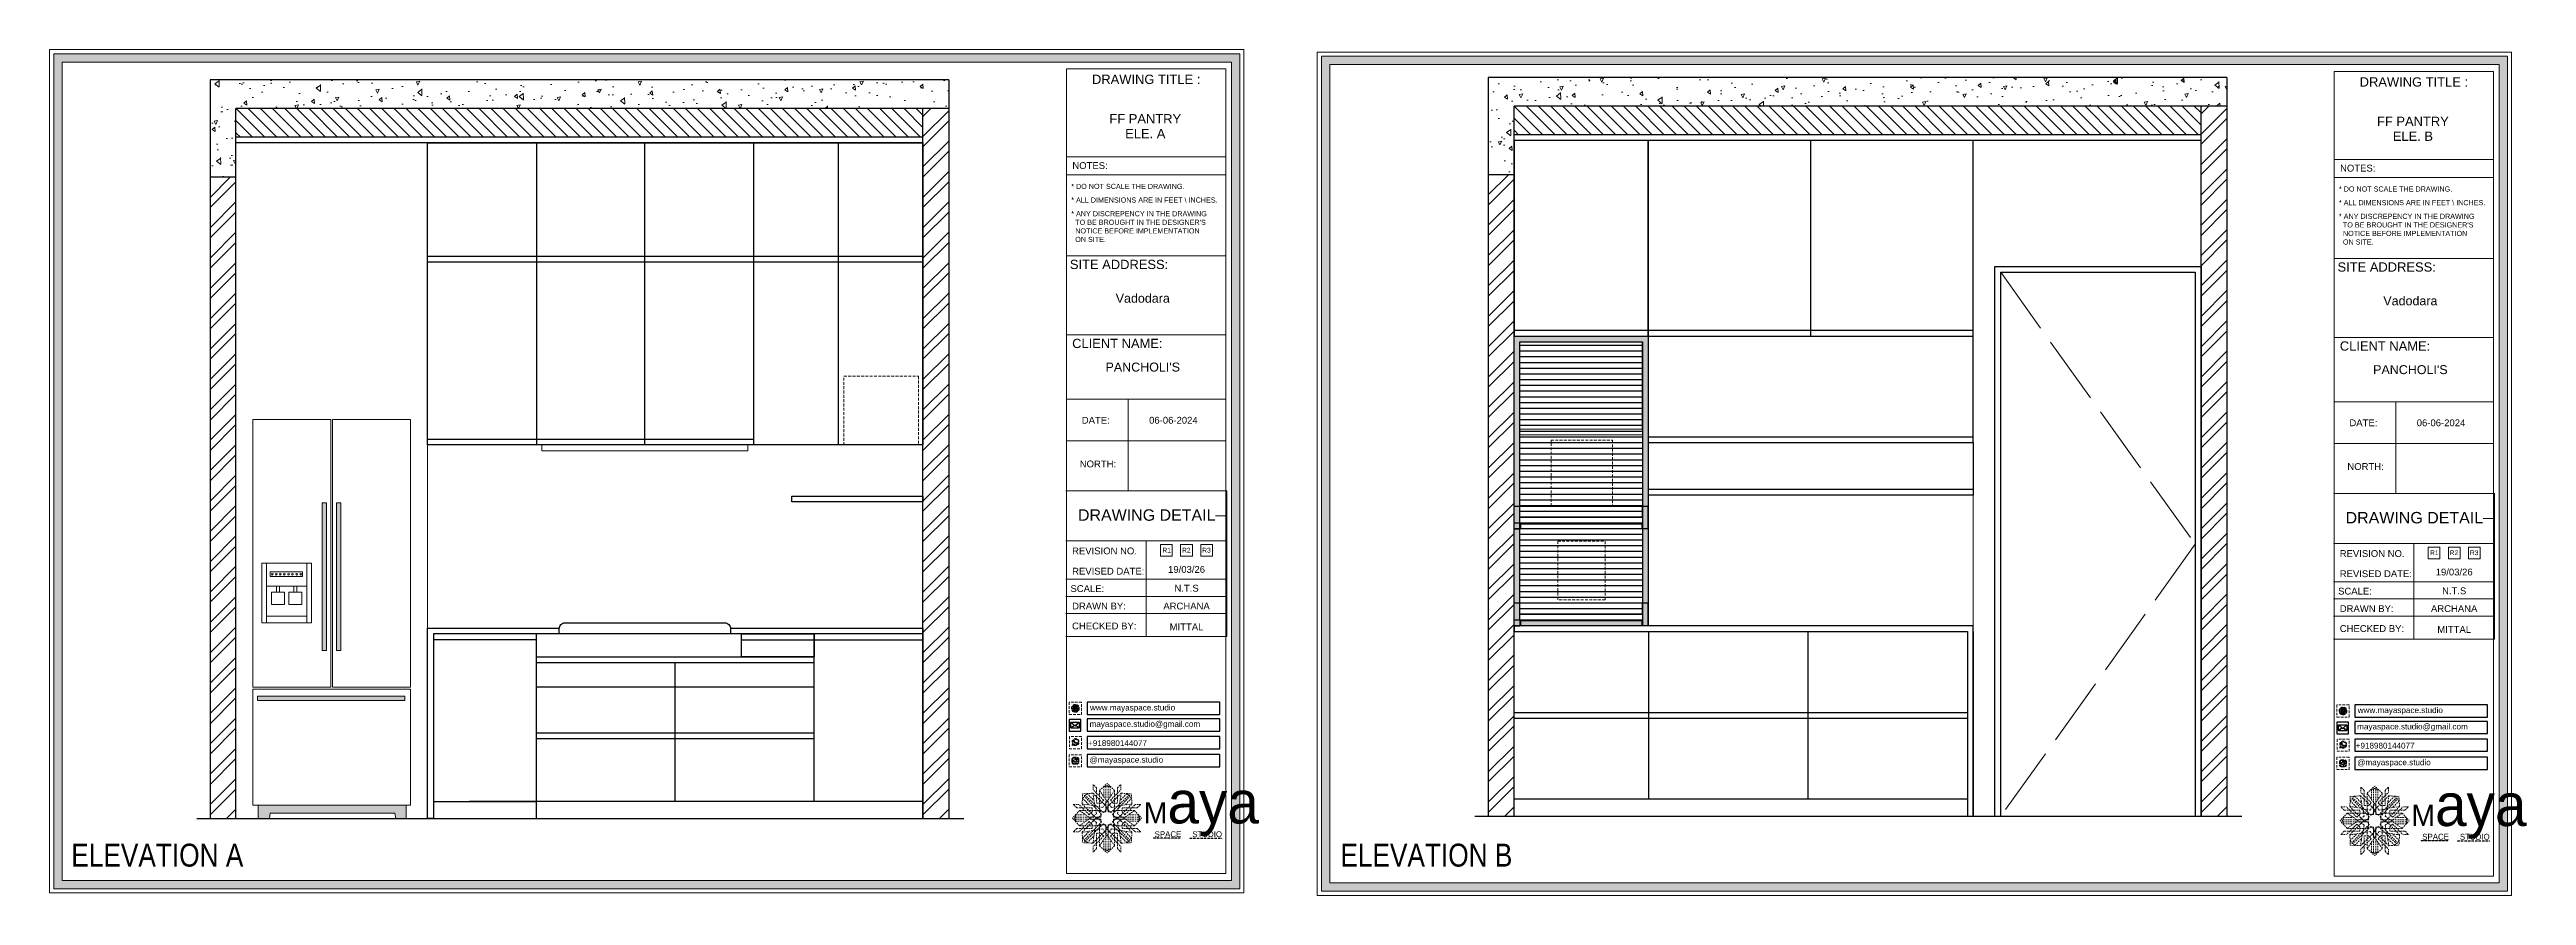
# Model space of a CAD drawing. Header units: millimetres. Extents: x 56222 to 3066687, y -650199 to -121287.
# Drawn here: x 133157.6 to 133590.3, y -184898.2 to -184750.5 of the extents above; entities outside this region: 7.
import ezdxf
from ezdxf.enums import TextEntityAlignment as Align

# ---------------------------------------------------------------- set-up
doc = ezdxf.new("R2010")
doc.units = ezdxf.units.MM
doc.header["$MEASUREMENT"] = 0
for name, pattern in [('ACAD_ISO02W100', [15, 12, -3]), ('CENTER', [2, 1.25, -0.25, 0.25, -0.25]), ('DASHED', [0.75, 0.5, -0.25]), ('DASHEDX2', [1.5, 1, -0.5])]:
    doc.linetypes.add(name, pattern=pattern)
for name, color, linetype, lineweight in [('03FUN', 37, 'Continuous', 9), ('COLUMN', 1, 'Continuous', 30), ('Dimension', 10, 'DASHEDX2', 20), ('el', 7, 'Continuous', 20), ('Electrical', 84, 'Continuous', 30), ('ELEVATION', 250, 'Continuous', 9), ('ELEVATION ( WALL COLOUR ) X_', 7, 'Continuous', 9), ('FIRST FLOOR ( TEXT )', 7, 'Continuous', 9), ('FURNITURE', 32, 'Continuous', 9), ('FURNITURE-1', 252, 'Continuous', 13), ('GROUND FLOOR  ( HATCH )', 251, 'Continuous', 9), ('NAME PLATE', 7, 'Continuous', 25), ('SECTION ( SLAB PLine )', 104, 'Continuous', 30), ('UTILITY', 48, 'Continuous', 9), ('XX~SLAB ( BEAM )~ ( DIM )', 7, 'Continuous', 9)]:
    doc.layers.add(name, color=color, linetype=linetype, lineweight=lineweight)
doc.layers.add('AR HATCH-7', color=7, linetype='Continuous')
doc.styles.add('Arial', font='arial.ttf')
doc.styles.add('KATHA', font='swissc.ttf')
doc.styles.get("Standard").update_dxf_attribs({"font": 'arial.ttf', "height": 6})

msp = doc.modelspace()

# ---------------------------------------------------------------- texts
at = {"color": 18, "true_color": 0x000000, "char_height": 1.0141, "attachment_point": 1}
for s, width, gutter_width, insert in [('www.mayaspace.studio', 6.8104, 5.7, (133339.36, -184864.92)), ('www.mayaspace.studio', 6.8104, 5.7, (133560.8, -184865.37)), ('+918980144077', 16.5684, 3.55, (133339.02, -184871.12)), ('mayaspace.studio@gmail.com', 4.2488, 3.55, (133339.28, -184867.78)), ('mayaspace.studio@gmail.com', 4.2488, 3.55, (133560.71, -184868.23)), ('@mayaspace.studio', 4.2488, 3.55, (133339.28, -184874.03)), ('+918980144077', 16.5684, 3.55, (133560.45, -184871.57)), ('@mayaspace.studio', 4.2488, 3.55, (133560.71, -184874.49))]:
    msp.add_mtext_dynamic_manual_height_columns(s, width=width, gutter_width=gutter_width, heights=[0], dxfattribs=dict(at, insert=insert))
at = {"layer": 'FIRST FLOOR ( TEXT )', "transparency": 33554687, "char_height": 4, "attachment_point": 5, "style": 'KATHA'}
for s, insert in [('ELEVATION A', (133176.43, -184891.23)), ('ELEVATION B', (133398.11, -184891.23))]:
    msp.add_mtext(s, dxfattribs=dict(at, insert=insert))
at = {"layer": 'NAME PLATE', "style": 'Arial'}
for s, height, p in [('DRAWING TITLE : ', 1.615, (133349.48, -184756.51)), ('DRAWING TITLE : ', 1.615, (133570.92, -184756.97)), ('FF PANTRY', 1.615, (133349.01, -184763.4)), ('FF PANTRY', 1.615, (133570.44, -184763.85)), ('ELE. A', 1.615, (133349.01, -184765.99)), ('ELE. B', 1.615, (133570.44, -184766.45)), ('NOTES:', 1.187, (133339.36, -184771.36)), ('NOTES:', 1.187, (133560.8, -184771.81)), ('SITE ADDRESS:', 1.615, (133344.43, -184788.84)), ('SITE ADDRESS:', 1.615, (133565.86, -184789.29)), ('Vadodara', 1.561, (133348.57, -184794.72)), ('Vadodara', 1.561, (133570, -184795.17)), ('CLIENT NAME:', 1.615, (133344.13, -184802.64)), ('CLIENT NAME:', 1.615, (133565.57, -184803.09)), ("PANCHOLI'S", 1.561, (133348.57, -184806.74)), ("PANCHOLI'S", 1.561, (133570, -184807.19)), ('DATE:', 1.187, (133340.36, -184815.84)), ('06-06-2024', 1.187, (133353.92, -184815.84)), ('DATE:', 1.187, (133561.79, -184816.29)), ('06-06-2024', 1.187, (133575.35, -184816.29)), ('NORTH:', 1.187, (133340.74, -184823.47)), ('NORTH:', 1.187, (133562.17, -184823.92)), ('DRAWING DETAIL', 1.9967, (133349.26, -184832.8)), ('DRAWING DETAIL', 1.9967, (133570.69, -184833.26)), ('REVISION NO.', 1.1867, (133341.89, -184838.66)), ('REVISED DATE: ', 1.1867, (133342.77, -184842.2)), ('REVISION NO.', 1.1867, (133563.32, -184839.12)), ('SCALE:', 1.187, (133338.89, -184845.24)), ('SCALE:', 1.187, (133560.32, -184845.69)), ('REVISED DATE: ', 1.1867, (133564.2, -184842.65)), ('DRAWN BY:', 1.187, (133340.92, -184848.29)), ('ARCHANA', 1.187, (133356.22, -184848.29)), ('DRAWN BY:', 1.187, (133562.36, -184848.74)), ('ARCHANA', 1.187, (133577.65, -184848.74)), ('CHECKED BY:', 1.1867, (133341.84, -184851.77)), ('MITTAL', 1.187, (133356.22, -184851.93)), ('CHECKED BY:', 1.1867, (133563.28, -184852.22)), ('MITTAL', 1.187, (133577.65, -184852.38))]:
    msp.add_text(s, height=height, dxfattribs=at).set_placement(p, align=Align.CENTER)
for s, p in [('R1', (133351.99, -184838.36)), ('R2', (133355.43, -184838.36)), ('R1', (133573.43, -184838.81)), ('R2', (133576.86, -184838.81))]:
    msp.add_text(s, height=0.837, dxfattribs=at).set_placement(p)
at = {"layer": 'NAME PLATE', "char_height": 0.8975, "width": 34.6753, "attachment_point": 1, "style": 'Arial'}
for s, insert in [('* DO NOT SCALE THE DRAWING.', (133336.08, -184773.96)), ('* DO NOT SCALE THE DRAWING.', (133557.52, -184774.41)), ('* ALL DIMENSIONS ARE IN FEET \\\\ INCHES.', (133336.08, -184776.34)), ("* ANY DISCREPENCY IN THE DRAWING \\P  TO BE BROUGHT IN THE DESIGNER'S\\P  NOTICE BEFORE IMPLEMENTATION \\P  ON SITE.", (133336.08, -184778.73)), ('* ALL DIMENSIONS ARE IN FEET \\\\ INCHES.', (133557.52, -184776.79)), ("* ANY DISCREPENCY IN THE DRAWING \\P  TO BE BROUGHT IN THE DESIGNER'S\\P  NOTICE BEFORE IMPLEMENTATION \\P  ON SITE.", (133557.52, -184779.18))]:
    msp.add_mtext(s, dxfattribs=dict(at, insert=insert))
at = {"layer": 'NAME PLATE', "lineweight": 0, "attachment_point": 2, "style": 'Arial'}
for s, insert, char_height, width in [('19/03/26', (133356.22, -184840.71), 1.187, 10.2838), ('R3', (133359.7, -184837.52), 0.837, 1.6327), ('R3', (133581.14, -184837.97), 0.837, 1.6327), ('N.T.S', (133356.22, -184843.99), 1.187, 2.316), ('19/03/26', (133577.65, -184841.16), 1.187, 10.2838), ('N.T.S', (133577.65, -184844.44), 1.187, 2.316)]:
    msp.add_mtext(s, dxfattribs=dict(at, insert=insert, char_height=char_height, width=width))

# ---------------------------------------------------------------- blocks, each defined once
blk = doc.blocks.new('fridge')
at = {"layer": '03FUN', "linetype": 'ByBlock'}
h = blk.add_hatch(color=250, dxfattribs=at)
h.paths.add_polyline_path([(134543.83, -185600.35), (134543.06, -185600.35), (134543.06, -185626.13), (134543.83, -185626.13)])
h.paths.add_polyline_path([(134541.32, -185600.35), (134540.55, -185600.35), (134540.55, -185626.13), (134541.32, -185626.13)])
blk.add_hatch(color=250, dxfattribs=at).paths.add_polyline_path([(134555.02, -185634.11), (134529.24, -185634.11), (134529.24, -185634.88), (134555.02, -185634.88)])
at = {"layer": '03FUN', "linetype": 'CENTER', "lineweight": 30}
h = blk.add_hatch(color=250, dxfattribs=at)
h.paths.add_polyline_path([(134555.25, -185653.13), (134542.2, -185653.13), (134542.2, -185654.53), (134553.28, -185654.53), (134553.4, -185655.5), (134555.25, -185655.5)])
h.paths.add_polyline_path([(134542.2, -185653.13), (134529.38, -185653.13), (134529.38, -185655.5), (134531.37, -185655.5), (134531.49, -185654.53), (134542.2, -185654.53)])
at = {"layer": 'UTILITY'}
for p, q in [((134530.84, -185614.88), (134537.89, -185614.88)), ((134530.84, -185620.14), (134537.89, -185620.14))]:
    blk.add_line(p, q, dxfattribs=at)
for points in [[(134542.06, -185585.81), (134528.43, -185585.81), (134528.43, -185632.54), (134542.06, -185632.54)], [(134555.98, -185585.81), (134542.34, -185585.81), (134542.34, -185632.54), (134555.98, -185632.54)], [(134541.32, -185600.35), (134541.32, -185626.13), (134540.55, -185626.13), (134540.55, -185600.35)], [(134543.83, -185600.35), (134543.83, -185626.13), (134543.06, -185626.13), (134543.06, -185600.35)], [(134530.02, -185621.33), (134538.72, -185621.33), (134538.72, -185610.9), (134530.02, -185610.9)], [(134530.02, -185610.9), (134530.84, -185610.9), (134530.84, -185621.33), (134530.02, -185621.33)], [(134538.72, -185610.9), (134537.89, -185610.9), (134537.89, -185621.33), (134538.72, -185621.33)], [(134531.48, -185612.42), (134537.14, -185612.42), (134537.14, -185613.24), (134531.48, -185613.24)], [(134532.57, -185615.94), (134533.13, -185615.94), (134533.13, -185614.88), (134532.57, -185614.88)], [(134536.16, -185615.94), (134535.61, -185615.94), (134535.61, -185614.88), (134536.16, -185614.88)], [(134531.72, -185615.94), (134533.98, -185615.94), (134533.98, -185618.08), (134531.72, -185618.08)], [(134537.01, -185615.94), (134534.76, -185615.94), (134534.76, -185618.08), (134537.01, -185618.08)], [(134555.98, -185632.9), (134528.43, -185632.89), (134528.43, -185653.13), (134555.98, -185653.13)], [(134529.24, -185634.11), (134555.02, -185634.11), (134555.02, -185634.88), (134529.24, -185634.88)], [(134555.25, -185653.13), (134529.38, -185653.13), (134529.38, -185655.5), (134531.37, -185655.5), (134531.49, -185654.53), (134553.28, -185654.53), (134553.4, -185655.5), (134555.25, -185655.5)]]:
    blk.add_lwpolyline(points, close=True, dxfattribs=at)
for centre in [(134531.85, -185612.83), (134532.54, -185612.83), (134533.24, -185612.83), (134533.94, -185612.83), (134534.68, -185612.83), (134535.37, -185612.83), (134536.11, -185612.83), (134536.81, -185612.83)]:
    blk.add_circle(centre, 0.145, dxfattribs=at)
blk = doc.blocks.new('FSFSF')
at = {"color": 42, "lineweight": 5, "true_color": 0xe0ac11}
for p, q in [((28599.8, 138.1), (28593.5, 137.7)), ((28599.8, 138.1), (28608.6, 129.6)), ((28601, 130), (28599.8, 138.1)), ((28600, 143.5), (28600, 140.2)), ((28602.1, 141.4), (28600, 143.5)), ((28606.5, 133.8), (28600, 140.2)), ((28602.1, 141.4), (28602.1, 132)), ((28603.9, 139.7), (28608.6, 144.1)), ((28603.9, 126.6), (28603.9, 139.7)), ((28603.9, 139.7), (28608.6, 133)), ((28607.9, 142.2), (28606.6, 142.2)), ((28606.6, 142.2), (28606.6, 135.8)), ((28607.9, 142.2), (28608.6, 142.8)), ((28607.9, 142.2), (28607.9, 126.6)), ((28613.3, 139.7), (28608.6, 144.1)), ((28609.3, 142.2), (28608.6, 142.8)), ((28613.3, 139.7), (28608.6, 133)), ((28617.4, 138.1), (28608.6, 129.6)), ((28609.3, 142.2), (28609.3, 126.6)), ((28609.3, 142.2), (28610.6, 142.2)), ((28610.6, 142.2), (28610.6, 135.8)), ((28610.7, 133.8), (28617.1, 140.2)), ((28613.3, 126.6), (28613.3, 139.7)), ((28615, 141.4), (28617.1, 143.5)), ((28615, 141.4), (28615, 132)), ((28616.1, 130), (28617.4, 138.1)), ((28617.1, 143.5), (28617.1, 140.2)), ((28617.4, 138.1), (28623.6, 137.7)), ((28591.6, 127.4), (28587.2, 122.7)), ((28587.7, 131.2), (28591.1, 131.2)), ((28589.8, 129.1), (28587.7, 131.2)), ((28589, 123.3), (28588.4, 122.7)), ((28589, 123.3), (28589, 124.7)), ((28589, 124.7), (28595.4, 124.7)), ((28589, 123.3), (28604.7, 123.3)), ((28589.8, 129.1), (28599.3, 129.1)), ((28597.5, 124.8), (28591.1, 131.2)), ((28604.7, 127.4), (28591.6, 127.4)), ((28591.6, 127.4), (28598.2, 122.7)), ((28593.2, 131.5), (28593.5, 137.7)), ((28593.2, 131.5), (28601.7, 122.7)), ((28601.2, 130.2), (28593.2, 131.5)), ((28593.4, 135), (28594.6, 136.1)), ((28593.4, 135), (28597.6, 130.8)), ((28595.1, 136.7), (28594.5, 136.7)), ((28594.6, 136.1), (28594.6, 136.7)), ((28605.2, 125), (28594.6, 136.1)), ((28596.2, 137.9), (28595.1, 136.7)), ((28606.3, 126.1), (28595.1, 136.7)), ((28596.2, 137.9), (28600.5, 133.6)), ((28597.5, 124.8), (28599.3, 126.5)), ((28602.1, 125.4), (28598.2, 122.7)), ((28599.3, 126.5), (28599.3, 129.1)), ((28605.9, 129.2), (28601, 130)), ((28602.1, 125.4), (28601.2, 130.2)), ((28602.3, 123.3), (28601.7, 122.7)), ((28604.7, 132), (28602.1, 132)), ((28602.3, 123.3), (28603, 122.7)), ((28605.2, 125), (28603, 122.7)), ((28603.7, 126.5), (28603.7, 127.4)), ((28604.7, 126.5), (28603.7, 126.5)), ((28604.7, 127.6), (28603.9, 127.6)), ((28607.9, 126.6), (28603.9, 126.6)), ((28606.5, 133.8), (28604.7, 132)), ((28604.7, 126.6), (28604.7, 127.6)), ((28604.7, 123.3), (28604.7, 127.4)), ((28605.9, 129.2), (28608.6, 133)), ((28606.3, 126.1), (28608.6, 128.3)), ((28607.9, 128.9), (28608.6, 129.6)), ((28607.9, 128.9), (28608.6, 128.3)), ((28611.3, 129.2), (28608.6, 133)), ((28609.3, 128.9), (28608.6, 129.6)), ((28609.3, 128.9), (28608.6, 128.3)), ((28610.9, 126.1), (28608.6, 128.3)), ((28609.3, 126.6), (28613.3, 126.6)), ((28610.7, 133.8), (28612.4, 132)), ((28610.9, 126.1), (28622, 136.7)), ((28611.3, 129.2), (28616.1, 130)), ((28612, 125), (28622.6, 136.1)), ((28612, 125), (28614.2, 122.7)), ((28612.4, 132), (28615, 132)), ((28612.5, 126.6), (28612.5, 127.6)), ((28612.5, 127.6), (28613.3, 127.6)), ((28612.5, 123.3), (28612.5, 127.4)), ((28612.5, 127.4), (28625.6, 127.4)), ((28612.5, 126.5), (28613.5, 126.5)), ((28628.2, 123.3), (28612.5, 123.3)), ((28613.5, 126.5), (28613.5, 127.4)), ((28614.9, 123.3), (28614.2, 122.7)), ((28614.9, 123.3), (28615.5, 122.7)), ((28615.1, 125.4), (28615.9, 130.2)), ((28615.1, 125.4), (28619, 122.7)), ((28624, 131.5), (28615.5, 122.7)), ((28615.9, 130.2), (28624, 131.5)), ((28620.9, 137.9), (28616.7, 133.6)), ((28627.3, 129.1), (28617.9, 129.1)), ((28617.9, 126.5), (28617.9, 129.1)), ((28619.7, 124.8), (28617.9, 126.5)), ((28625.6, 127.4), (28619, 122.7)), ((28623.8, 135), (28619.6, 130.8)), ((28619.7, 124.8), (28626.1, 131.2)), ((28620.9, 137.9), (28622, 136.7)), ((28628.2, 124.7), (28621.8, 124.7)), ((28622, 136.7), (28622.6, 136.7)), ((28622.6, 136.1), (28622.6, 136.7)), ((28623.8, 135), (28622.6, 136.1)), ((28624, 131.5), (28623.6, 137.7)), ((28625.6, 127.4), (28630, 122.7)), ((28629.5, 131.2), (28626.1, 131.2)), ((28627.3, 129.1), (28629.5, 131.2)), ((28628.2, 123.3), (28628.2, 124.7)), ((28628.2, 123.3), (28628.8, 122.7)), ((28591.6, 117.9), (28587.2, 122.7)), ((28589.8, 116.2), (28587.7, 114.1)), ((28587.7, 114.1), (28591.1, 114.1)), ((28589, 122), (28588.4, 122.7)), ((28589, 122), (28604.7, 122)), ((28589, 122), (28589, 120.7)), ((28589, 120.7), (28595.4, 120.7)), ((28589.8, 116.2), (28599.3, 116.2)), ((28597.5, 120.5), (28591.1, 114.1)), ((28591.6, 117.9), (28598.2, 122.7)), ((28604.7, 117.9), (28591.6, 117.9)), ((28593.2, 113.9), (28601.7, 122.7)), ((28601.2, 115.1), (28593.2, 113.9)), ((28593.2, 113.9), (28593.5, 107.6)), ((28593.4, 110.3), (28597.6, 114.5)), ((28593.4, 110.3), (28594.6, 109.2)), ((28599.8, 107.2), (28593.5, 107.5)), ((28595.1, 108.5), (28594.5, 108.5)), ((28605.2, 120.4), (28594.6, 109.2)), ((28594.6, 109.2), (28594.6, 108.6)), ((28606.3, 119.1), (28595.1, 108.5)), ((28596.2, 107.4), (28595.1, 108.5)), ((28596.2, 107.4), (28600.5, 111.6)), ((28597.5, 120.5), (28599.3, 118.8)), ((28602.1, 119.9), (28598.2, 122.7)), ((28599.3, 118.8), (28599.3, 116.2)), ((28599.8, 107.2), (28608.6, 115.7)), ((28601, 115.2), (28599.8, 107.2)), ((28606.5, 111.5), (28600, 105.1)), ((28605.9, 116), (28601, 115.2)), ((28602.1, 119.9), (28601.2, 115.1)), ((28602.3, 122), (28601.7, 122.7)), ((28602.1, 103.8), (28602.1, 113.3)), ((28604.7, 113.3), (28602.1, 113.3)), ((28602.3, 122), (28603, 122.7)), ((28605.2, 120.4), (28603, 122.7)), ((28604.7, 118.8), (28603.7, 118.8)), ((28603.7, 118.8), (28603.7, 117.9)), ((28607.9, 118.6), (28603.9, 118.6)), ((28603.9, 118.6), (28603.9, 105.5)), ((28604.7, 117.7), (28603.9, 117.7)), ((28603.9, 105.5), (28608.6, 112.2)), ((28604.7, 122), (28604.7, 117.9)), ((28604.7, 118.6), (28604.7, 117.7)), ((28606.5, 111.5), (28604.7, 113.3)), ((28605.9, 116), (28608.6, 112.2)), ((28606.3, 119.1), (28608.6, 117)), ((28606.6, 103), (28606.6, 109.4)), ((28607.9, 103), (28607.9, 118.6)), ((28607.9, 116.3), (28608.6, 117)), ((28607.9, 116.3), (28608.6, 115.7)), ((28610.9, 119.1), (28608.6, 117)), ((28609.3, 116.3), (28608.6, 117)), ((28609.3, 116.3), (28608.6, 115.7)), ((28611.3, 116), (28608.6, 112.2)), ((28617.4, 107.2), (28608.6, 115.7)), ((28613.3, 105.5), (28608.6, 112.2)), ((28609.3, 118.6), (28613.3, 118.6)), ((28609.3, 103), (28609.3, 118.6)), ((28610.6, 103), (28610.6, 109.4)), ((28610.7, 111.5), (28612.4, 113.3)), ((28610.7, 111.5), (28617.1, 105.1)), ((28610.9, 119.1), (28622, 108.5)), ((28611.3, 116), (28616.1, 115.2)), ((28612, 120.4), (28614.2, 122.7)), ((28612, 120.4), (28622.6, 109.2)), ((28612.4, 113.3), (28615, 113.3)), ((28612.5, 122), (28612.5, 117.9)), ((28628.2, 122), (28612.5, 122)), ((28612.5, 118.8), (28613.5, 118.8)), ((28612.5, 118.6), (28612.5, 117.7)), ((28612.5, 117.9), (28625.6, 117.9)), ((28612.5, 117.7), (28613.3, 117.7)), ((28613.3, 118.6), (28613.3, 105.5)), ((28613.5, 118.8), (28613.5, 117.9)), ((28614.9, 122), (28614.2, 122.7)), ((28614.9, 122), (28615.5, 122.7)), ((28615, 103.8), (28615, 113.3)), ((28615.1, 119.9), (28619, 122.7)), ((28615.1, 119.9), (28615.9, 115.1)), ((28624, 113.9), (28615.5, 122.7)), ((28615.9, 115.1), (28624, 113.9)), ((28616.1, 115.2), (28617.4, 107.2)), ((28620.9, 107.4), (28616.7, 111.6)), ((28617.4, 107.2), (28623.6, 107.5)), ((28619.7, 120.5), (28617.9, 118.8)), ((28617.9, 118.8), (28617.9, 116.2)), ((28627.3, 116.2), (28617.9, 116.2)), ((28625.6, 117.9), (28619, 122.7)), ((28623.8, 110.3), (28619.6, 114.5)), ((28619.7, 120.5), (28626.1, 114.1)), ((28620.9, 107.4), (28622, 108.5)), ((28628.2, 120.7), (28621.8, 120.7)), ((28622, 108.5), (28622.6, 108.5)), ((28623.8, 110.3), (28622.6, 109.2)), ((28622.6, 109.2), (28622.6, 108.6)), ((28624, 113.9), (28623.6, 107.6)), ((28625.6, 117.9), (28630, 122.7)), ((28629.5, 114.1), (28626.1, 114.1)), ((28627.3, 116.2), (28629.5, 114.1)), ((28628.2, 122), (28628.8, 122.7)), ((28628.2, 122), (28628.2, 120.7)), ((28600, 101.7), (28600, 105.1)), ((28602.1, 103.8), (28600, 101.7)), ((28603.9, 105.5), (28608.6, 101.1)), ((28607.9, 103), (28606.6, 103)), ((28607.9, 103), (28608.6, 102.4)), ((28613.3, 105.5), (28608.6, 101.1)), ((28609.3, 103), (28608.6, 102.4)), ((28609.3, 103), (28610.6, 103)), ((28615, 103.8), (28617.1, 101.7)), ((28617.1, 101.7), (28617.1, 105.1))]:
    blk.add_line(p, q, dxfattribs=at)
blk = doc.blocks.new('hgwg')
at = {"layer": 'Dimension', "true_color": 0xd39e00}
h = blk.add_hatch(color=42, dxfattribs=at)
h.dxf.hatch_style = 1
h.paths.add_polyline_path([(27505.7, 45.1), (27494.3, 45.1), (27494.3, 44.9), (27505.7, 44.9)])
h = blk.add_hatch(color=42, dxfattribs=at)
h.dxf.hatch_style = 1
h.paths.add_polyline_path([(27523.3, 44.9), (27509.7, 44.9), (27509.7, 44.8), (27523.3, 44.8)])
at = {"layer": 'Dimension', "color": 42, "true_color": 0xd39e00}
for p, q in [((27494.3, 45.1), (27505.7, 45.1)), ((27494.3, 44.9), (27494.3, 45.1)), ((27494.3, 44.9), (27505.7, 44.9)), ((27505.7, 45.1), (27505.7, 44.9)), ((27509.7, 44.9), (27523.3, 44.9)), ((27509.7, 44.9), (27509.7, 44.8)), ((27509.7, 44.8), (27523.3, 44.8)), ((27523.3, 44.8), (27523.3, 44.9))]:
    blk.add_line(p, q, dxfattribs=at)
at = {"layer": 'Dimension', "color": 42, "true_color": 0xd39e00, "attachment_point": 1}
for s, width, insert, char_height in [('{\\fCinzel|b0|i0|c0|p2;\\H1.5x;M\\fAmsterdam One|b0|i0|c0|p2;\\H2x;aya}', 85.328, (27490.2, 69.2), 6), ('{\\fCinzel|b0|i0|c0|p0;SPACE     STUDIO}', 66.129, (27494.8, 47.9), 2.5)]:
    blk.add_mtext_dynamic_manual_height_columns(s, width=width, gutter_width=30, heights=[0], dxfattribs=dict(at, insert=insert, char_height=char_height))
blk = doc.blocks.new('QEGW4TG')
at = {"layer": 'Dimension', "true_color": 0x000000}
h = blk.add_hatch(color=18, dxfattribs=at)
h.dxf.hatch_style = 1
h.paths.add_polyline_path([(1.19, 1.98), (1.03, 1.3, 0.550912), (1.11, 1.23), (1.75, 1.39, 6.344125)])
h.paths.add_polyline_path([(1.81, 1.7), (1.4, 1.6), (1.5, 2.03, -9.071339)], flags=16)
h.paths.add_polyline_path([(1.75, 2.69, -0.387513), (1.89, 3.19, -0.360742), (2.01, 3.18), (2.17, 2.86, -0.071517), (2.06, 2.73, 0.321676), (2.05, 2.65, 0.122183), (2.53, 2.25, 0.066047), (2.69, 1.93, 0.375674), (3.11, 2.16, 0.526753), (3.03, 2.29), (2.79, 2.37, 0.273721), (2.69, 2.34, 0.040749), (2.63, 2.27, -2.427977), (2.45, 2, -0.190785)], flags=0)
h = blk.add_hatch(color=18, dxfattribs=at)
h.dxf.hatch_style = 1
h.paths.add_polyline_path([(2.69, 2.34, 0.040749), (2.63, 2.27, -0.441282), (2.53, 2.25, -0.11828), (2.06, 2.64, -0.441282), (2.07, 2.74, 0.040749), (2.13, 2.81, 0.290083), (2.14, 2.92), (2.01, 3.18, 0.316231), (1.91, 3.2, 0.190337), (1.73, 3, 0.170513), (1.72, 2.74, 0.252784), (2.69, 1.93, 0.170513), (2.95, 1.97, 0.190337), (3.11, 2.18, 0.466684), (3.03, 2.29), (2.79, 2.37, 0.273721)])
for p, q in [((1.19, 1.98), (1.03, 1.3)), ((1.1, 1.23), (1.75, 1.39)), ((1.5, 2.03), (1.4, 1.6)), ((1.4, 1.6), (1.81, 1.7)), ((2.01, 3.18), (2.14, 2.92)), ((3.07, 2.28), (2.8, 2.36))]:
    blk.add_line(p, q)
blk.add_lwpolyline([(0, 0), (4.68, 0), (4.68, 4.68), (0, 4.68)], close=True)
for centre, radius, start, end in [((1.09, 1.29), 0.0598, 164.84831, 282.14582), ((2.39, 2.56), 1.34, 241.47269, 205.64225), ((2.39, 2.56), 1.04, 235.99618, 210.83325), ((2.09, 2.87), 0.39, 159.7007, 198.40719), ((2.96, 3.23), 1.33, 201.42182, 258.16694), ((2.07, 2.87), 0.364, 118.96853, 159.36483), ((1.94, 3.12), 0.0896, 41.89846, 123.13436), ((2.11, 2.68), 0.066, 135.99317, 224.88915), ((1.67, 3.16), 0.586, 312.46169, 321.87278), ((3.12, 3.42), 1.31, 216.54555, 243.52792), ((2.05, 2.87), 0.104, 320.39235, 28.69706), ((2.57, 2.3), 0.066, 234.24815, 323.14414), ((3.11, 1.94), 0.586, 137.26453, 146.67562), ((2.76, 2.27), 0.104, 70.44024, 138.74495), ((2.75, 2.31), 0.39, 260.73011, 299.43661), ((2.76, 2.29), 0.364, 299.77248, 340.16878), ((3.03, 2.2), 0.0896, 336.00294, 57.23884)]:
    blk.add_arc(centre, radius, start, end)
blk = doc.blocks.new('ASGERG')
at = {"layer": 'Dimension', "true_color": 0x000000}
h = blk.add_hatch(color=18, dxfattribs=at)
h.dxf.hatch_style = 1
h.paths.add_polyline_path([(0.99, 1.7, 0.402382), (1.83, 1.03), (2.96, 1.03, 0.426145), (3.66, 1.9), (3.66, 2.99, 0.402382), (2.83, 3.67), (1.69, 3.67, 0.426145), (0.99, 2.79)])
h.paths.add_polyline_path([(1.27, 1.72, 0.402382), (1.8, 1.3), (2.94, 1.3, 0.426145), (3.38, 1.85), (3.38, 2.97, 0.402382), (2.85, 3.4), (1.72, 3.4, 0.426145), (1.27, 2.85)], flags=16)
h.paths.add_polyline_path([(3.02, 2.35, -1), (1.64, 2.35, -1)], flags=0)
h.paths.add_polyline_path([(2.74, 2.35, -1), (1.92, 2.35, -1)], flags=0)
h.paths.add_polyline_path([(3.19, 3.02, -1), (2.86, 3.02, -1)], flags=0)
h.paths.add_polyline_path([(1.64, 2.35, 1), (3.02, 2.35, 1)], flags=0)
h = blk.add_hatch(color=18, dxfattribs=at)
h.dxf.hatch_style = 1
h.paths.add_polyline_path([(1.64, 2.35, 1), (3.02, 2.35, 1)])
h.paths.add_polyline_path([(2.74, 2.35, 1), (1.92, 2.35, 1)], flags=16)
h = blk.add_hatch(color=18, dxfattribs=at)
h.dxf.hatch_style = 1
h.paths.add_polyline_path([(3.19, 3.02, 1), (2.86, 3.02, 1)])
for p, q in [((0.99, 2.99), (0.99, 1.7)), ((1.27, 2.97), (1.27, 1.72)), ((1.69, 3.67), (2.96, 3.67)), ((1.69, 1.03), (2.96, 1.03)), ((2.94, 3.4), (1.72, 3.4)), ((2.94, 1.3), (1.72, 1.3)), ((3.38, 2.97), (3.38, 1.72)), ((3.66, 2.99), (3.66, 1.7))]:
    blk.add_line(p, q)
blk.add_lwpolyline([(0, 0), (4.68, 0), (4.68, 4.68), (0, 4.68)], close=True)
for centre, radius in [((2.33, 2.35), 0.694), ((2.33, 2.35), 0.414), ((3.02, 3.02), 0.168)]:
    blk.add_circle(centre, radius)
for centre, radius, start, end in [((1.76, 2.89), 0.778, 94.86305, 172.81274), ((1.76, 1.8), 0.778, 187.18726, 265.13695), ((1.76, 2.91), 0.491, 94.86305, 172.81274), ((1.76, 1.78), 0.491, 187.18726, 265.13695), ((2.9, 2.91), 0.491, 7.18726, 85.13695), ((2.9, 1.78), 0.491, 274.86305, 352.81274), ((2.89, 2.89), 0.778, 7.18726, 85.13695), ((2.89, 1.8), 0.778, 274.86305, 352.81274)]:
    blk.add_arc(centre, radius, start, end)
blk = doc.blocks.new('DTGWEGEARG')
at = {"layer": 'Dimension', "true_color": 0x000000}
h = blk.add_hatch(color=18, dxfattribs=at)
h.dxf.hatch_style = 1
h.paths.add_polyline_path([(3.83, 2.34, 1), (0.85, 2.34, 1)])
h.paths.add_polyline_path([(2.41, 1.12), (2.41, 1.69, -0.058279), (2.81, 1.63, -0.103353)], flags=16)
h.paths.add_polyline_path([(2.26, 1.13, -0.101741), (1.87, 1.63, -0.057171), (2.26, 1.69)], flags=16)
h.paths.add_polyline_path([(2.17, 1.01, -0.105795), (1.72, 1.58, 0.055205), (1.38, 1.41, 0.169822)], flags=16)
h.paths.add_polyline_path([(3.02, 1.72, 0.081336), (3.13, 2.27), (3.68, 2.27, -0.152069), (3.4, 1.52, 0.05687)], flags=16)
h.paths.add_polyline_path([(2.87, 1.77, 0.061945), (2.41, 1.84), (2.41, 2.27), (2.98, 2.27, -0.081344)], flags=16)
h.paths.add_polyline_path([(2.26, 1.84, 0.060923), (1.8, 1.77, -0.081344), (1.7, 2.27), (2.26, 2.27)], flags=16)
h.paths.add_polyline_path([(1.66, 1.72, 0.05687), (1.28, 1.52, -0.152069), (1, 2.27), (1.55, 2.27, 0.081336)], flags=16)
h.paths.add_polyline_path([(2.98, 2.42), (2.41, 2.42), (2.41, 2.83, 0.061945), (2.87, 2.91, -0.080009)], flags=16)
h.paths.add_polyline_path([(3.13, 2.42, 0.080116), (3.02, 2.96, 0.127778), (2.51, 3.67, -0.36029), (3.68, 2.42)], flags=16)
h.paths.add_polyline_path([(2.26, 2.42), (1.7, 2.42, -0.080009), (1.8, 2.91, 0.060923), (2.26, 2.84)], flags=16)
h.paths.add_polyline_path([(1.55, 2.42), (1, 2.42, -0.150466), (1.28, 3.16, 0.05687), (1.66, 2.96, 0.080116)], flags=16)
h.paths.add_polyline_path([(2.41, 2.98), (2.41, 3.56, -0.103353), (2.81, 3.05, -0.058279)], flags=16)
h.paths.add_polyline_path([(2.26, 2.99, -0.057171), (1.87, 3.05, -0.101741), (2.26, 3.55)], flags=16)
h.paths.add_polyline_path([(1.72, 3.1, -0.055205), (1.38, 3.27, -0.169822), (2.17, 3.67, 0.105795)], flags=16)
blk.add_lwpolyline([(0, 0), (4.68, 0), (4.68, 4.68), (0, 4.68)], close=True)
at = {"layer": 'Dimension', "color": 18, "true_color": 0x000000}
for p, q in [((1, 2.42), (1.55, 2.42)), ((1, 2.27), (1.55, 2.27)), ((1.7, 2.42), (2.26, 2.42)), ((1.7, 2.27), (2.26, 2.27)), ((2.26, 3.55), (2.26, 2.99)), ((2.26, 2.84), (2.26, 2.42)), ((2.26, 2.27), (2.26, 1.84)), ((2.26, 1.69), (2.26, 1.13)), ((2.41, 3.56), (2.41, 2.98)), ((2.41, 2.83), (2.41, 2.42)), ((2.41, 2.42), (2.98, 2.42)), ((2.41, 2.27), (2.98, 2.27)), ((2.41, 2.27), (2.41, 1.84)), ((2.41, 1.69), (2.41, 1.12)), ((3.13, 2.42), (3.68, 2.42)), ((3.13, 2.27), (3.68, 2.27))]:
    blk.add_line(p, q, dxfattribs=at)
blk.add_circle((2.34, 2.34), 1.49, dxfattribs=at)
for centre, radius, start, end in [((2.34, 2.34), 1.34, 142.38188, 176.60928), ((2.34, 2.34), 1.34, 183.03147, 217.61812), ((2.34, 4.74), 1.9, 236.13994, 249.15951), ((2.34, -0.06), 1.9, 110.84049, 123.86006), ((2.34, 2.34), 1.34, 97.35489, 135.90733), ((2.34, 4.74), 1.75, 236.74173, 249.38105), ((2.34, -0.06), 1.75, 110.61895, 123.25827), ((2.34, 2.34), 1.34, 224.09267, 262.64511), ((3.28, 2.34), 1.73, 159.05674, 177.37895), ((3.28, 2.34), 1.73, 182.34346, 200.94326), ((3.28, 2.34), 1.58, 158.83251, 177.13018), ((3.28, 2.34), 1.58, 182.56584, 201.16749), ((3.28, 2.34), 1.73, 129.93011, 154.08674), ((3.28, 2.34), 1.73, 205.91326, 230.06989), ((2.34, 4.74), 1.9, 253.67992, 267.62529), ((2.34, -0.06), 1.9, 92.37471, 106.32008), ((3.28, 2.34), 1.58, 130.10725, 153.34459), ((2.34, 4.74), 1.75, 254.33365, 267.42202), ((2.34, -0.06), 1.75, 92.57798, 105.66635), ((3.28, 2.34), 1.58, 206.65541, 229.89275), ((1.4, 2.34), 1.58, 26.65541, 50.25843), ((2.34, 4.74), 1.75, 272.32478, 285.66635), ((2.34, 4.74), 1.9, 272.1415, 286.32008), ((2.34, -0.06), 1.9, 73.67992, 87.8585), ((2.34, -0.06), 1.75, 74.33365, 87.67522), ((1.4, 2.34), 1.58, 309.74157, 333.34459), ((2.34, 2.34), 1.34, 3.39072, 82.64511), ((1.4, 2.34), 1.73, 25.91326, 50.06989), ((1.4, 2.34), 1.73, 309.93011, 334.08674), ((2.34, 2.34), 1.34, 277.35489, 315.90733), ((1.4, 2.34), 1.58, 2.86982, 21.16749), ((1.4, 2.34), 1.58, 338.83251, 357.43416), ((2.34, 4.74), 1.75, 290.61895, 303.25827), ((2.34, -0.06), 1.75, 56.74173, 69.38105), ((2.34, 4.74), 1.9, 290.84049, 303.86006), ((1.4, 2.34), 1.73, 2.62105, 20.94326), ((1.4, 2.34), 1.73, 339.05674, 357.65654), ((2.34, -0.06), 1.9, 56.13994, 69.15951), ((2.34, 2.34), 1.34, 322.38188, 356.96853)]:
    blk.add_arc(centre, radius, start, end, dxfattribs=at)
blk = doc.blocks.new('fan')
at = {"layer": 'Electrical', "lineweight": 15, "ltscale": 20}
for p, q in [((3300835.29, -509900.78), (3300836.47, -509923.43)), ((3300841.81, -509923.43), (3300842.99, -509900.78)), ((3300838.47, -509924.57), (3300838.47, -509920.25)), ((3300839.81, -509920.28), (3300839.81, -509924.57)), ((3300831.66, -509931.77), (3300811.45, -509942.07)), ((3300829.93, -509935.08), (3300833.64, -509932.93)), ((3300834.31, -509934.09), (3300830.57, -509936.25)), ((3300847.68, -509936.23), (3300843.97, -509934.09)), ((3300844.64, -509932.93), (3300848.38, -509935.09)), ((3300866.83, -509942.07), (3300846.62, -509931.77)), ((3300815.3, -509948.74), (3300834.33, -509936.39)), ((3300843.95, -509936.39), (3300862.98, -509948.74))]:
    blk.add_line(p, q, dxfattribs=at)
at = {"layer": 'Electrical', "linetype": 'DASHED', "lineweight": 15, "ltscale": 5}
blk.add_circle((3300839.14, -509930.53), 32, dxfattribs=at)
at = {"layer": 'Electrical', "lineweight": 15, "ltscale": 20}
for centre, major_axis, start_param, end_param in [((3300839.14, -509902.94), (3.12, 3.12), -0.272136, 1.842967), ((3300839.13, -509920.5), (0.501, 0.501), -0.465536, 1.983618), ((3300839.14, -509930.53), (4.24, -4.24), 3.14161, 9.424795), ((3300839.14, -509930.53), (3.77, -3.77), 1.749190548672175e-05, 6.283202799085073), ((3300837.1, -509923.08), (0.51, 0.51), 2.863014, 4.257784), ((3300839.14, -509926.42), (2.27, -2.27), 2.565057, 2.951308), ((3300839.14, -509926.42), (2.27, 2.27), 0.19032, 0.57657), ((3300841.18, -509923.08), (0.51, -0.51), 5.167028, 6.561799), ((3300839.14, -509930.53), (0.943, 0.943), 1.570814, 7.853999), ((3300831.67, -509932.49), (0.51, -0.51), 0.978238, 2.373008), ((3300835.59, -509932.58), (2.27, -2.27), 3.855511, 4.241762), ((3300842.69, -509932.58), (2.27, 2.27), 5.183051, 5.569301), ((3300846.61, -509932.49), (0.51, -0.51), 2.339416, 3.734186), ((3300830.46, -509935.55), (0.501, -0.501), 3.199655, 5.648809), ((3300835.59, -509932.58), (2.27, -2.27), 4.659452, 5.045703), ((3300833.71, -509936.02), (0.51, 0.51), -1.325776, 0.068994), ((3300844.57, -509936.02), (0.51, -0.51), 3.072633, 4.467404), ((3300842.69, -509932.58), (2.27, 2.27), 4.37911, 4.765361), ((3300847.83, -509935.54), (0.501, 0.501), 3.723254, 6.172408), ((3300815.25, -509944.32), (3.12, -3.12), 3.393055, 5.508159), ((3300863.03, -509944.32), (3.12, -3.12), 5.48745, 7.602554)]:
    blk.add_ellipse(centre, major_axis=major_axis, ratio=1, start_param=start_param, end_param=end_param, dxfattribs=at)

# ---------------------------------------------------------------- hatches: boundary and pattern name
at = {"layer": 'AR HATCH-7', "linetype": 'CENTER', "lineweight": 15, "true_color": 0x939598}
h = msp.add_hatch(dxfattribs=at)
h.set_pattern_fill('AR-CONC', color=252, angle=225)
h.set_pattern_definition([(275, (-1336.3303, 777.102), (-5.51551999, -4.62807079), [0.75, -8.25]), (220, (-1336.33, 777.102), (6.29992167, -4.3376815), [0.6, -6.6]), (325.4514445, (-1336.79, 776.7166), (0.78440164, -8.96575221), [0.63740192, -7.01142112]), (271.1842, (-1334.916, 775.688), (-8.71693388, -6.37613776), [1.125, -12.375]), (321.6356355, (-1335.643, 775.157), (0.2790007, -13.4971167), [0.9561034, -10.5171376]), (216.184164, (-1334.916, 775.688), (0.2790007, -13.4971167), [0.9, -9.9]), (246, (-1335.977, 775.3345), (-7.06771572, -1.37382476), [0.75, -8.25]), (191, (-1335.977, 775.3345), (3.40708593, -6.84808435), [0.6, -6.6]), (296.4514447, (-1336.566, 775.22), (-3.66062975, -8.22190906), [0.6374019, -7.01142112]), (262.5, (-1336.3303, 777.1022), (2.267931853, -2.439898176), [0, -6.52, 0, -6.7, 0, -6.625]), (232.5, (-1336.3303, 777.1022), (0.92872942, -4.6490945), [0, -3.82, 0, -6.37, 0, -2.525]), (192.5, (-1334.7535, 778.679), (-3.934181673, -3.615207618), [0, -2.5, 0, -7.8, 0, -10.35]), (182.5, (-1334.0464, 779.386), (-3.41589983, -4.83159807), [0, -3.25, 0, -5.18, 0, -7.35])])
h.paths.add_polyline_path([(133314.67, -184755.82), (133185.67, -184755.82), (133185.67, -184772.82), (133190.17, -184772.82), (133190.17, -184760.82), (133314.67, -184760.82)])
h = msp.add_hatch(dxfattribs=at)
h.set_pattern_fill('AR-CONC', color=252, angle=225)
h.set_pattern_definition([(275, (-1323.258, 777.53), (-5.51551999, -4.62807079), [0.75, -8.25]), (220, (-1323.258, 777.53), (6.29992167, -4.3376815), [0.6, -6.6]), (325.4514445, (-1323.7174, 777.1446), (0.78440164, -8.96575221), [0.63740192, -7.01142112]), (271.1842, (-1321.844, 776.116), (-8.71693388, -6.37613776), [1.125, -12.375]), (321.6356355, (-1322.57, 775.585), (0.2790007, -13.4971167), [0.9561034, -10.5171376]), (216.184164, (-1321.844, 776.116), (0.2790007, -13.4971167), [0.9, -9.9]), (246, (-1322.904, 775.7625), (-7.06771572, -1.37382476), [0.75, -8.25]), (191, (-1322.904, 775.7625), (3.40708593, -6.84808435), [0.6, -6.6]), (296.4514447, (-1323.493, 775.648), (-3.66062975, -8.22190906), [0.6374019, -7.01142112]), (262.5, (-1323.2578, 777.5302), (2.267931853, -2.439898176), [0, -6.52, 0, -6.7, 0, -6.625]), (232.5, (-1323.2578, 777.5302), (0.92872942, -4.6490945), [0, -3.82, 0, -6.37, 0, -2.525]), (192.5, (-1321.681, 779.107), (-3.934181673, -3.615207618), [0, -2.5, 0, -7.8, 0, -10.35]), (182.5, (-1320.974, 779.814), (-3.41589983, -4.83159807), [0, -3.25, 0, -5.18, 0, -7.35])])
h.paths.add_polyline_path([(133537.93, -184755.39), (133408.93, -184755.39), (133408.93, -184772.39), (133413.43, -184772.39), (133413.43, -184766.39), (133413.43, -184760.39), (133537.93, -184760.39)])
h = msp.add_hatch(dxfattribs=at)
h.set_pattern_fill('ANSI32', color=252, scale=10)
h.set_pattern_definition([(45, (-1211.8303, 777.1022), (-2.65165043, 2.65165043), []), (45, (-1210.0626, 777.1022), (-2.65165043, 2.65165043), [])])
h.paths.add_polyline_path([(133314.67, -184760.82), (133310.17, -184760.82), (133310.17, -184884.82), (133314.67, -184884.82)])
h = msp.add_hatch(dxfattribs=at)
h.set_pattern_fill('ANSI32', color=252, scale=10)
h.set_pattern_definition([(45, (-988.5697, 777.5302), (-2.65165043, 2.65165043), []), (45, (-986.802, 777.5302), (-2.65165043, 2.65165043), [])])
h.paths.add_polyline_path([(133537.93, -184760.39), (133533.43, -184760.39), (133533.43, -184884.39), (133537.93, -184884.39)])
h = msp.add_hatch(dxfattribs=at)
h.set_pattern_fill('ANSI32', color=252, scale=10)
h.set_pattern_definition([(45, (-1336.3303, 777.1022), (-2.65165043, 2.65165043), []), (45, (-1334.5626, 777.1022), (-2.65165043, 2.65165043), [])])
h.paths.add_polyline_path([(133190.17, -184772.82), (133185.67, -184772.82), (133185.67, -184884.82), (133190.17, -184884.82)])
h = msp.add_hatch(dxfattribs=at)
h.set_pattern_fill('ANSI32', color=252, scale=10)
h.set_pattern_definition([(45, (-1113.0697, 777.5302), (-2.65165043, 2.65165043), []), (45, (-1111.302, 777.5302), (-2.65165043, 2.65165043), [])])
h.paths.add_polyline_path([(133413.43, -184772.39), (133408.93, -184772.39), (133408.93, -184884.39), (133413.43, -184884.39)])
at = {"layer": 'Dimension', "linetype": 'Continuous', "true_color": 0xd39e00}
h = msp.add_hatch(color=42, dxfattribs=at)
h.paths.add_polyline_path([(133158.33, -184897.06), (133365.51, -184897.06), (133365.51, -184751.23), (133158.33, -184751.23)])
h.paths.add_polyline_path([(133159.79, -184895.61), (133364.06, -184895.61), (133364.06, -184752.69), (133159.79, -184752.69)], flags=16)
h = msp.add_hatch(color=42, dxfattribs=at)
h.paths.add_polyline_path([(133379.77, -184897.51), (133586.94, -184897.51), (133586.94, -184751.69), (133379.77, -184751.69)])
h.paths.add_polyline_path([(133381.22, -184896.06), (133585.49, -184896.06), (133585.49, -184753.14), (133381.22, -184753.14)], flags=16)
at = {"layer": 'Dimension', "true_color": 0x000000}
h = msp.add_hatch(color=18, dxfattribs=at)
h.dxf.hatch_style = 1
h.paths.add_polyline_path([(133337.35, -184869.05, 0.414214), (133337.5, -184868.89), (133337.5, -184868.12, 0.414214), (133337.35, -184867.97), (133336.12, -184867.97, 0.414214), (133335.97, -184868.12), (133335.97, -184868.89, 0.414214), (133336.12, -184869.05)])
h.paths.add_polyline_path([(133336.85, -184868.58), (133337.42, -184868.96, -0.198912), (133337.35, -184868.99), (133336.12, -184868.99, -0.198912), (133336.05, -184868.96), (133336.62, -184868.58), (133336.73, -184868.69)], flags=16)
h.paths.add_polyline_path([(133336.73, -184868.61), (133336.11, -184868.02, -0.028783), (133336.12, -184868.02), (133337.35, -184868.02, -0.028783), (133337.36, -184868.02)], flags=16)
h.paths.add_polyline_path([(133336.89, -184868.54), (133337.41, -184868.05, -0.202482), (133337.44, -184868.12), (133337.44, -184868.89, -0.043076), (133337.44, -184868.91)], flags=16)
h.paths.add_polyline_path([(133336.58, -184868.54), (133336.03, -184868.91, -0.043076), (133336.02, -184868.89), (133336.02, -184868.12, -0.202482), (133336.05, -184868.05)], flags=16)
h = msp.add_hatch(color=18, dxfattribs=at)
h.dxf.hatch_style = 1
h.paths.add_polyline_path([(133558.78, -184869.5, 0.414214), (133558.94, -184869.34), (133558.94, -184868.57, 0.414214), (133558.78, -184868.42), (133557.56, -184868.42, 0.414214), (133557.4, -184868.57), (133557.4, -184869.34, 0.414214), (133557.56, -184869.5)])
h.paths.add_polyline_path([(133558.28, -184869.03), (133558.85, -184869.41, -0.198912), (133558.78, -184869.44), (133557.56, -184869.44, -0.198912), (133557.49, -184869.41), (133558.05, -184869.03), (133558.17, -184869.14)], flags=16)
h.paths.add_polyline_path([(133558.17, -184869.06), (133557.54, -184868.48, -0.028783), (133557.56, -184868.48), (133558.78, -184868.48, -0.028783), (133558.79, -184868.48)], flags=16)
h.paths.add_polyline_path([(133558.33, -184868.99), (133558.85, -184868.5, -0.202482), (133558.88, -184868.57), (133558.88, -184869.34, -0.043076), (133558.88, -184869.36)], flags=16)
h.paths.add_polyline_path([(133558.01, -184868.99), (133557.46, -184869.36, -0.043076), (133557.46, -184869.34), (133557.46, -184868.57, -0.202482), (133557.49, -184868.5)], flags=16)
at = {"layer": 'ELEVATION ( WALL COLOUR ) X_'}
h = msp.add_hatch(color=5, dxfattribs=at)
h.set_gradient(color1=(255, 235, 194), color2=(255, 243, 219), one_color=1, tint=0.93, name='CYLINDER')
h.paths.add_polyline_path([(56221.5, -121287.36), (56377.5, -121287.36)])
h = msp.add_hatch(color=5, dxfattribs=at)
h.set_gradient(color1=(255, 235, 194), color2=(255, 243, 219), one_color=1, tint=0.93, name='CYLINDER')
h.paths.add_polyline_path([(56560.5, -121287.36), (56716.5, -121287.36)])
at = {"layer": 'FURNITURE', "linetype": 'CENTER', "lineweight": 30, "transparency": 33554600}
h = msp.add_hatch(color=9, dxfattribs=at)
h.dxf.hatch_style = 1
h.paths.add_polyline_path([(133435.86, -184847.14), (133435.86, -184849.14), (133435.86, -184850.14), (133435.86, -184851.14), (133436.86, -184851.14), (133436.86, -184847.14)])
h.paths.add_polyline_path([(133436.86, -184834.24), (133435.86, -184834.24), (133435.86, -184847.14), (133436.86, -184847.14)])
h.paths.add_polyline_path([(133436.86, -184830.24), (133435.86, -184830.24), (133435.86, -184832.24), (133435.86, -184834.24), (133436.86, -184834.24)])
h.paths.add_polyline_path([(133436.86, -184800.54), (133413.43, -184800.54), (133413.43, -184830.24), (133414.43, -184830.24), (133414.43, -184801.54), (133435.86, -184801.54), (133435.86, -184830.24), (133436.86, -184830.24)])
h.paths.add_polyline_path([(133414.43, -184830.24), (133413.43, -184830.24), (133413.43, -184833.24), (133414.43, -184833.24)])
h.paths.add_polyline_path([(133414.43, -184834.24), (133413.43, -184834.24), (133413.43, -184847.14), (133414.43, -184847.14)])
h.paths.add_polyline_path([(133414.43, -184833.24), (133413.43, -184833.24), (133413.43, -184834.24), (133414.43, -184834.24)])
h.paths.add_polyline_path([(133414.43, -184847.14), (133413.43, -184847.14), (133413.43, -184850.14), (133414.43, -184850.14)])
h.paths.add_polyline_path([(133414.43, -184850.14), (133413.43, -184850.14), (133413.43, -184851.14), (133414.43, -184851.14)])
h.paths.add_polyline_path([(133435.76, -184850.27), (133414.55, -184850.27), (133414.55, -184851.14), (133435.76, -184851.14)], flags=17)
h.paths.add_polyline_path([(133435.86, -184850.14), (133414.43, -184850.14), (133414.43, -184851.14), (133414.55, -184851.14), (133414.55, -184850.27), (133435.76, -184850.27), (133435.76, -184851.14), (133435.86, -184851.14)])
h = msp.add_hatch(dxfattribs=at)
h.set_pattern_fill('ANSI31', color=9, scale=8, angle=135)
h.set_pattern_definition([(180, (-1259.768, 764.8642), (-1e-16, -1), [])])
h.paths.add_polyline_path([(133435.86, -184801.54), (133414.43, -184801.54), (133414.43, -184850.14), (133435.86, -184850.14)])
at = {"layer": 'GROUND FLOOR  ( HATCH )', "linetype": 'CENTER', "lineweight": 15}
h = msp.add_hatch(dxfattribs=at)
h.set_pattern_fill('ANSI31', color=6, scale=12, angle=90, style=0)
h.set_pattern_definition([(135, (-1336.3303, 777.1022), (-1.060660172, -1.060660172), [])])
h.paths.add_polyline_path([(133310.17, -184760.82), (133190.17, -184760.82), (133190.17, -184765.82), (133310.17, -184765.82)])
h = msp.add_hatch(dxfattribs=at)
h.set_pattern_fill('ANSI31', color=6, scale=12, angle=90, style=0)
h.set_pattern_definition([(135, (-1113.0697, 777.5302), (-1.060660172, -1.060660172), [])])
h.paths.add_polyline_path([(133533.43, -184760.39), (133413.43, -184760.39), (133413.43, -184765.39), (133533.43, -184765.39)])

# ---------------------------------------------------------------- linework, layer by layer
at = {"color": 18, "true_color": 0x000000}
for points in [[(133338.84, -184866.63), (133362.05, -184866.63), (133362.05, -184864.51), (133338.84, -184864.51)], [(133560.27, -184867.08), (133583.49, -184867.08), (133583.49, -184864.96), (133560.27, -184864.96)], [(133338.84, -184869.52), (133362.05, -184869.52), (133362.05, -184867.4), (133338.84, -184867.4)], [(133338.85, -184872.61), (133362.05, -184872.61), (133362.05, -184870.49), (133338.85, -184870.49)], [(133560.27, -184869.98), (133583.49, -184869.98), (133583.49, -184867.85), (133560.27, -184867.85)], [(133560.28, -184873.06), (133583.49, -184873.06), (133583.49, -184870.94), (133560.28, -184870.94)], [(133338.84, -184875.78), (133362.05, -184875.78), (133362.05, -184873.65), (133338.84, -184873.65)], [(133560.27, -184876.23), (133583.49, -184876.23), (133583.49, -184874.11), (133560.27, -184874.11)]]:
    msp.add_lwpolyline(points, close=True, dxfattribs=at)
for points in [[(133335.72, -184869.54), (133337.74, -184869.54), (133337.74, -184867.52), (133335.72, -184867.52)], [(133557.16, -184869.99), (133559.18, -184869.99), (133559.18, -184867.97), (133557.16, -184867.97)]]:
    msp.add_lwpolyline(points, close=True)
at = {"layer": 'COLUMN'}
for p, q in [((133183.31, -184884.82), (133317.32, -184884.82)), ((133406.57, -184884.39), (133540.58, -184884.39))]:
    msp.add_line(p, q, dxfattribs=at)
at = {"layer": 'Dimension', "color": 42, "linetype": 'Continuous', "true_color": 0xd39e00}
for p, q in [((133363.07, -184769.27), (133335.23, -184769.27)), ((133584.51, -184769.72), (133556.67, -184769.72)), ((133363.07, -184772.4), (133335.23, -184772.4)), ((133584.51, -184772.85), (133556.67, -184772.85)), ((133363.07, -184786.55), (133335.23, -184786.55)), ((133584.51, -184787), (133556.67, -184787)), ((133363.07, -184800.35), (133335.23, -184800.35)), ((133584.51, -184800.8), (133556.67, -184800.8)), ((133363.07, -184811.59), (133335.23, -184811.59)), ((133346, -184811.59), (133346, -184827.58)), ((133584.51, -184812.05), (133556.67, -184812.05)), ((133567.44, -184812.05), (133567.44, -184828.03)), ((133363.07, -184818.83), (133335.23, -184818.83)), ((133584.51, -184819.28), (133556.67, -184819.28)), ((133363.24, -184827.58), (133335.15, -184827.58)), ((133363.24, -184827.58), (133363.24, -184853.02)), ((133361.3, -184831.94), (133363.24, -184831.94)), ((133584.68, -184828.03), (133556.58, -184828.03)), ((133584.68, -184828.03), (133584.68, -184853.47)), ((133335.15, -184836.3), (133363.24, -184836.3)), ((133349.19, -184853.02), (133349.19, -184836.3)), ((133582.74, -184832.39), (133584.68, -184832.39)), ((133556.58, -184836.75), (133584.68, -184836.75)), ((133570.63, -184853.47), (133570.63, -184836.75)), ((133363.24, -184842.99), (133335.15, -184842.99)), ((133584.68, -184843.44), (133556.58, -184843.44)), ((133363.24, -184846), (133335.15, -184846)), ((133363.24, -184849.01), (133335.15, -184849.01)), ((133584.68, -184846.45), (133556.58, -184846.45)), ((133584.68, -184849.46), (133556.58, -184849.46)), ((133335.15, -184853.02), (133363.24, -184853.02)), ((133556.58, -184853.47), (133584.68, -184853.47))]:
    msp.add_line(p, q, dxfattribs=at)
at = {"layer": 'Dimension', "color": 18, "linetype": 'Continuous', "true_color": 0x000000}
for p, q in [((133335.97, -184868.12), (133335.97, -184868.89)), ((133336.02, -184868.12), (133336.02, -184868.89)), ((133336.03, -184868.91), (133336.58, -184868.54)), ((133336.05, -184868.05), (133336.58, -184868.54)), ((133336.05, -184868.96), (133336.62, -184868.58)), ((133336.11, -184868.02), (133336.73, -184868.61)), ((133336.12, -184867.97), (133337.35, -184867.97)), ((133336.12, -184868.02), (133337.35, -184868.02)), ((133336.12, -184868.99), (133337.35, -184868.99)), ((133336.12, -184869.05), (133337.35, -184869.05)), ((133336.62, -184868.58), (133336.73, -184868.69)), ((133336.73, -184868.61), (133337.36, -184868.02)), ((133336.73, -184868.69), (133336.85, -184868.58)), ((133337.42, -184868.96), (133336.85, -184868.58)), ((133336.89, -184868.54), (133337.41, -184868.05)), ((133337.44, -184868.91), (133336.89, -184868.54)), ((133337.44, -184868.12), (133337.44, -184868.89)), ((133337.5, -184868.12), (133337.5, -184868.89)), ((133557.4, -184868.57), (133557.4, -184869.34)), ((133557.46, -184868.57), (133557.46, -184869.34)), ((133557.46, -184869.36), (133558.01, -184868.99)), ((133557.49, -184868.5), (133558.01, -184868.99)), ((133557.49, -184869.41), (133558.05, -184869.03)), ((133557.54, -184868.48), (133558.17, -184869.06)), ((133557.56, -184868.42), (133558.78, -184868.42)), ((133557.56, -184868.48), (133558.78, -184868.48)), ((133557.56, -184869.44), (133558.78, -184869.44)), ((133557.56, -184869.5), (133558.78, -184869.5)), ((133558.05, -184869.03), (133558.17, -184869.14)), ((133558.17, -184869.06), (133558.79, -184868.48)), ((133558.17, -184869.14), (133558.28, -184869.03)), ((133558.85, -184869.41), (133558.28, -184869.03)), ((133558.33, -184868.99), (133558.85, -184868.5)), ((133558.88, -184869.36), (133558.33, -184868.99)), ((133558.88, -184868.57), (133558.88, -184869.34)), ((133558.94, -184868.57), (133558.94, -184869.34))]:
    msp.add_line(p, q, dxfattribs=at)
at = {"layer": 'Dimension', "color": 42, "linetype": 'Continuous', "true_color": 0xd39e00}
for points in [[(133157.6, -184750.51), (133366.24, -184750.51), (133366.24, -184897.79), (133157.6, -184897.79)], [(133158.33, -184751.23), (133365.51, -184751.23), (133365.51, -184897.06), (133158.33, -184897.06)], [(133159.79, -184752.69), (133364.06, -184752.69), (133364.06, -184895.61), (133159.79, -184895.61)], [(133379.04, -184750.96), (133587.67, -184750.96), (133587.67, -184898.24), (133379.04, -184898.24)], [(133379.77, -184751.69), (133586.94, -184751.69), (133586.94, -184897.51), (133379.77, -184897.51)], [(133381.22, -184753.14), (133585.49, -184753.14), (133585.49, -184896.06), (133381.22, -184896.06)], [(133351.68, -184836.95), (133353.73, -184836.95), (133353.73, -184839), (133351.68, -184839)], [(133355.19, -184836.95), (133357.24, -184836.95), (133357.24, -184839), (133355.19, -184839)], [(133358.7, -184836.95), (133360.75, -184836.95), (133360.75, -184839), (133358.7, -184839)], [(133573.12, -184837.4), (133575.17, -184837.4), (133575.17, -184839.45), (133573.12, -184839.45)], [(133576.63, -184837.4), (133578.68, -184837.4), (133578.68, -184839.45), (133576.63, -184839.45)], [(133580.14, -184837.4), (133582.19, -184837.4), (133582.19, -184839.45), (133580.14, -184839.45)]]:
    msp.add_lwpolyline(points, close=True, dxfattribs=at)
at = {"layer": 'Dimension', "color": 42, "linetype": 'ByBlock', "true_color": 0xd39e00}
for points in [[(133335.23, -184894.41), (133335.23, -184753.88), (133363.07, -184753.88), (133363.07, -184894.41)], [(133556.67, -184894.86), (133556.67, -184754.34), (133584.51, -184754.34), (133584.51, -184894.86)]]:
    msp.add_lwpolyline(points, close=True, dxfattribs=at)
at = {"layer": 'Dimension', "color": 18, "true_color": 0x000000}
for centre, radius, start, end in [((133336.12, -184868.12), 0.154, 90, 180), ((133336.12, -184868.89), 0.154, 180, 270), ((133336.12, -184868.12), 0.0965, 134.2135, 180), ((133336.12, -184868.89), 0.0965, 180, 189.8662), ((133336.12, -184868.89), 0.0965, 225, 270), ((133336.12, -184868.12), 0.0965, 90, 96.5948), ((133337.35, -184868.12), 0.154, 0, 90), ((133337.35, -184868.12), 0.0965, 83.4052, 90), ((133337.35, -184868.89), 0.154, 270, 0), ((133337.35, -184868.89), 0.0965, 270, 315), ((133337.35, -184868.12), 0.0965, 0, 45.7865), ((133337.35, -184868.89), 0.0965, 350.1338, 0), ((133557.56, -184868.57), 0.154, 90, 180), ((133557.56, -184869.34), 0.154, 180, 270), ((133557.56, -184868.57), 0.0965, 134.2135, 180), ((133557.56, -184869.34), 0.0965, 180, 189.8662), ((133557.56, -184869.34), 0.0965, 225, 270), ((133557.56, -184868.57), 0.0965, 90, 96.5948), ((133558.78, -184868.57), 0.154, 0, 90), ((133558.78, -184868.57), 0.0965, 83.4052, 90), ((133558.78, -184869.34), 0.154, 270, 0), ((133558.78, -184869.34), 0.0965, 270, 315), ((133558.78, -184868.57), 0.0965, 0, 45.7865), ((133558.78, -184869.34), 0.0965, 350.1338, 0)]:
    msp.add_arc(centre, radius, start, end, dxfattribs=at)
at = {"layer": 'ELEVATION', "lineweight": 30}
msp.add_lwpolyline([(133246.64, -184852.57), (133246.64, -184851.63, -0.414214), (133247.64, -184850.63), (133275.56, -184850.63, -0.414214), (133276.56, -184851.63), (133276.56, -184852.57)], format="xyb", close=True, dxfattribs=at)
at = {"layer": 'FURNITURE', "lineweight": 30}
for p, q in [((133242.65, -184766.82), (133242.65, -184819.57)), ((133261.6, -184819.57), (133261.6, -184766.82)), ((133280.56, -184766.82), (133280.56, -184819.57)), ((133295.36, -184766.82), (133295.36, -184819.57)), ((133465.26, -184800.54), (133465.26, -184766.39)), ((133223.65, -184787.57), (133310.17, -184787.57)), ((133436.86, -184800.54), (133493.65, -184800.54)), ((133413.43, -184816.82), (133413.43, -184816.82)), ((133493.65, -184819.14), (133493.65, -184828.33)), ((133493.65, -184827.33), (133436.86, -184827.33)), ((133493.65, -184828.33), (133436.86, -184828.33)), ((133242.65, -184884.82), (133242.65, -184852.57)), ((133278.45, -184853.57), (133310.17, -184853.57)), ((133291.17, -184881.82), (133291.17, -184852.57)), ((133436.95, -184881.39), (133436.95, -184852.14)), ((133464.8, -184881.39), (133464.8, -184852.14)), ((133242.65, -184856.57), (133291.17, -184856.57)), ((133242.65, -184857.57), (133291.17, -184857.57)), ((133266.91, -184881.82), (133266.91, -184857.57)), ((133242.65, -184861.82), (133291.17, -184861.82)), ((133413.43, -184866.26), (133492.65, -184866.26)), ((133242.65, -184869.82), (133291.17, -184869.82)), ((133242.65, -184870.82), (133291.17, -184870.82)), ((133413.43, -184867.26), (133492.65, -184867.26)), ((133413.43, -184881.39), (133492.65, -184881.39))]:
    msp.add_line(p, q, dxfattribs=at)
at = {"layer": 'FURNITURE', "lineweight": -3}
for p, q in [((133223.65, -184786.57), (133310.17, -184786.57)), ((133413.43, -184799.54), (133493.65, -184799.54)), ((133223.65, -184818.57), (133280.56, -184818.57)), ((133436.86, -184818.14), (133493.65, -184818.14))]:
    msp.add_line(p, q, dxfattribs=at)
at = {"layer": 'FURNITURE', "lineweight": 15}
for p, q in [((133435.83, -184801.54), (133414.43, -184801.54)), ((133414.43, -184801.54), (133414.43, -184816.82)), ((133435.83, -184801.54), (133435.83, -184816.82)), ((133414.43, -184816.82), (133435.83, -184816.82)), ((133414.43, -184817.82), (133435.86, -184817.82))]:
    msp.add_line(p, q, dxfattribs=at)
at = {"layer": 'FURNITURE', "color": 9, "lineweight": 5, "true_color": 0xc7c8ca}
for p, q in [((133223.65, -184819.57), (133223.65, -184851.57)), ((133493.65, -184828.33), (133493.65, -184851.14))]:
    msp.add_line(p, q, dxfattribs=at)
at = {"layer": 'FURNITURE', "lineweight": 25}
for p, q in [((133310.17, -184852.57), (133310.17, -184884.82)), ((133493.65, -184852.14), (133493.65, -184884.39)), ((133310.17, -184881.82), (133230.95, -184881.82))]:
    msp.add_line(p, q, dxfattribs=at)
at = {"layer": 'FURNITURE', "lineweight": 30}
for points in [[(133223.65, -184766.82), (133310.17, -184766.82), (133310.17, -184819.57), (133223.65, -184819.57)], [(133413.43, -184800.54), (133436.86, -184800.54), (133436.86, -184766.39), (133413.43, -184766.39)], [(133436.86, -184819.14), (133493.65, -184819.14), (133493.65, -184766.39), (133436.86, -184766.39)], [(133413.43, -184800.54), (133436.86, -184800.54), (133436.86, -184851.14), (133413.43, -184851.14)], [(133414.43, -184801.54), (133435.86, -184801.54), (133435.86, -184850.14), (133414.43, -184850.14)], [(133287.29, -184828.51), (133310.17, -184828.51), (133310.17, -184829.51), (133287.29, -184829.51)], [(133242.65, -184853.57), (133224.65, -184853.57), (133224.65, -184881.82), (133242.65, -184881.82)], [(133278.45, -184852.57), (133291.17, -184852.57), (133291.17, -184856.57), (133278.45, -184856.57)]]:
    msp.add_lwpolyline(points, close=True, dxfattribs=at)
at = {"layer": 'FURNITURE', "linetype": 'ACAD_ISO02W100', "lineweight": 5}
msp.add_lwpolyline([(133498.43, -184789.39), (133532.43, -184836.89), (133498.43, -184884.39)], dxfattribs=at)
at = {"layer": 'FURNITURE', "linetype": 'DASHED'}
msp.add_lwpolyline([(133296.38, -184807.57), (133309.38, -184807.57), (133309.38, -184819.57), (133296.38, -184819.57)], close=True, dxfattribs=at)
at = {"layer": 'FURNITURE', "linetype": 'DASHED', "lineweight": 15}
for points in [[(133419.89, -184818.71), (133430.63, -184818.71), (133430.63, -184830.24), (133419.89, -184830.24)], [(133421.07, -184836.37), (133429.33, -184836.37), (133429.33, -184846.6), (133421.07, -184846.6)]]:
    msp.add_lwpolyline(points, close=True, dxfattribs=at)
at = {"layer": 'FURNITURE'}
msp.add_lwpolyline([(133243.6, -184819.57), (133279.6, -184819.57), (133279.6, -184820.58), (133243.6, -184820.58)], close=True, dxfattribs=at)
at = {"layer": 'FURNITURE', "lineweight": 30}
for points in [[(133223.65, -184851.57), (133246.64, -184851.57)], [(133224.65, -184852.57), (133224.65, -184884.82), (133223.65, -184884.82), (133223.65, -184851.57)], [(133276.56, -184851.57), (133310.17, -184851.57), (133310.17, -184852.57), (133224.65, -184852.57)], [(133493.65, -184851.14), (133413.43, -184851.14), (133413.43, -184852.14), (133492.65, -184852.14)], [(133492.65, -184852.14), (133492.65, -184884.39), (133493.65, -184884.39), (133493.65, -184851.14)]]:
    msp.add_lwpolyline(points, dxfattribs=at)
at = {"layer": 'FURNITURE', "lineweight": 25}
msp.add_lwpolyline([(133493.65, -184853.14), (133493.65, -184852.14)], dxfattribs=at)
at = {"layer": 'FURNITURE-1', "linetype": 'ByBlock', "lineweight": 25}
for p, q in [((133413.43, -184830.24), (133436.86, -184830.24)), ((133413.43, -184834.24), (133413.43, -184830.24)), ((133414.43, -184832.24), (133414.43, -184830.24)), ((133435.86, -184832.24), (133414.43, -184832.24)), ((133435.86, -184832.24), (133435.86, -184830.24)), ((133436.86, -184834.24), (133436.86, -184830.24)), ((133435.86, -184833.24), (133413.43, -184833.24)), ((133414.43, -184834.24), (133413.43, -184834.24)), ((133413.43, -184834.24), (133414.43, -184834.24)), ((133414.43, -184833.24), (133414.43, -184834.24)), ((133435.76, -184833.37), (133414.55, -184833.37)), ((133414.55, -184833.37), (133414.55, -184834.24)), ((133435.76, -184834.24), (133414.55, -184834.24)), ((133435.76, -184833.37), (133435.76, -184834.24)), ((133435.86, -184833.24), (133435.86, -184834.24)), ((133436.86, -184834.24), (133435.86, -184834.24)), ((133413.43, -184847.14), (133436.86, -184847.14)), ((133413.43, -184851.14), (133413.43, -184847.14)), ((133414.43, -184849.14), (133414.43, -184847.14)), ((133435.86, -184849.14), (133414.43, -184849.14)), ((133435.86, -184849.14), (133435.86, -184847.14)), ((133436.86, -184851.14), (133436.86, -184847.14)), ((133435.86, -184850.14), (133413.43, -184850.14)), ((133414.43, -184851.14), (133413.43, -184851.14)), ((133413.43, -184851.14), (133414.43, -184851.14)), ((133414.43, -184850.14), (133414.43, -184851.14)), ((133435.76, -184850.27), (133414.55, -184850.27)), ((133414.55, -184850.27), (133414.55, -184851.14)), ((133435.76, -184851.14), (133414.55, -184851.14)), ((133435.76, -184850.27), (133435.76, -184851.14)), ((133435.86, -184850.14), (133435.86, -184851.14)), ((133436.86, -184851.14), (133435.86, -184851.14))]:
    msp.add_line(p, q, dxfattribs=at)
at = {"layer": 'SECTION ( SLAB PLine )', "color": 1}
for p, q in [((133185.67, -184755.82), (133185.67, -184772.82)), ((133314.67, -184755.82), (133185.67, -184755.82)), ((133314.67, -184755.82), (133314.67, -184760.82)), ((133408.93, -184755.39), (133408.93, -184772.39)), ((133537.93, -184755.39), (133408.93, -184755.39)), ((133537.93, -184755.39), (133537.93, -184760.39)), ((133190.17, -184772.82), (133190.17, -184760.82)), ((133314.67, -184760.82), (133190.17, -184760.82)), ((133413.43, -184772.39), (133413.43, -184760.39)), ((133537.93, -184760.39), (133413.43, -184760.39)), ((133190.17, -184772.82), (133185.67, -184772.82)), ((133413.43, -184772.39), (133408.93, -184772.39))]:
    msp.add_line(p, q, dxfattribs=at)
at = {"layer": 'SECTION ( SLAB PLine )', "color": 6}
for p, q in [((133310.17, -184765.82), (133190.17, -184765.82)), ((133310.17, -184766.82), (133190.17, -184766.82)), ((133533.43, -184765.39), (133413.43, -184765.39)), ((133533.43, -184766.39), (133413.43, -184766.39))]:
    msp.add_line(p, q, dxfattribs=at)
at = {"layer": 'XX~SLAB ( BEAM )~ ( DIM )', "lineweight": 30}
for p, q in [((133310.17, -184884.82), (133310.17, -184760.82)), ((133314.67, -184760.82), (133314.67, -184884.82)), ((133533.43, -184884.39), (133533.43, -184760.39)), ((133537.93, -184760.39), (133537.93, -184884.39)), ((133185.67, -184772.82), (133185.67, -184884.82)), ((133190.17, -184884.82), (133190.17, -184772.82)), ((133408.93, -184772.39), (133408.93, -184884.39)), ((133413.43, -184884.39), (133413.43, -184772.39))]:
    msp.add_line(p, q, dxfattribs=at)
for points in [[(133497.43, -184884.39), (133497.43, -184788.39), (133533.43, -184788.39), (133533.43, -184884.39)], [(133498.43, -184884.39), (133498.43, -184789.39), (133532.43, -184789.39), (133532.43, -184884.39)]]:
    msp.add_lwpolyline(points, dxfattribs=at)

# ---------------------------------------------------------------- block references
at = {"layer": 'Dimension', "color": 42, "true_color": 0xd39e00}
for name, p, xscale, yscale, zscale in [('DTGWEGEARG', (133335.74, -184866.63), 0.4535583871797221, 0.4535583871797221, 0.4535583871797221), ('DTGWEGEARG', (133557.17, -184867.08), 0.4535583871797221, 0.4535583871797221, 0.4535583871797221), ('QEGW4TG', (133335.75, -184872.61), 0.4535583871797221, 0.4535583871797221, 0.4535583871797221), ('QEGW4TG', (133557.18, -184873.06), 0.4535583871797221, 0.4535583871797221, 0.4535583871797221), ('ASGERG', (133335.74, -184875.78), 0.4535583871797221, 0.4535583871797221, 0.4535583871797221), ('ASGERG', (133557.17, -184876.23), 0.4535583871797221, 0.4535583871797221, 0.4535583871797221), ('FSFSF', (125269.79, -184919.35), 0.2821719412992941, 0.2821719412992941, 0.2821719412992941), ('hgwg', (122028.69, -184906.75), 0.4117851521770672, 0.4117851521770672, 0.4117851521770672), ('FSFSF', (125491.22, -184919.8), 0.2821719412992941, 0.2821719412992941, 0.2821719412992941), ('hgwg', (122250.12, -184907.2), 0.4117851521770672, 0.4117851521770672, 0.4117851521770672)]:
    msp.add_blockref(name, p, dxfattribs=dict(at, xscale=xscale, yscale=yscale, zscale=zscale))
at = {"layer": 'el', "color": 18, "true_color": 0x000000, "xscale": 1.000012499921827, "yscale": 1.000012499921827, "zscale": 1.000012499921827}
for p in [(-234895.05, -140122.33), (-234225.12, -140127.88, 0.13), (-234950.78, -140152), (-234885.21, -140185.93, 0.07), (-238975.72, -140230.34)]:
    msp.add_blockref('fan', p, dxfattribs=at)
at = {"layer": 'FURNITURE', "color": 242, "linetype": 'CENTER', "lineweight": 30, "true_color": 0xcd2027}
msp.add_blockref('fridge', (-1335.33, 770.68), dxfattribs=at)

msp.set_redraw_order([(e.dxf.handle, doc.entitydb.next_handle()) for e in msp.query("TEXT MTEXT ATTDEF DIMENSION ARC_DIMENSION")])  # texts and dimensions are drawn at this point

doc.saveas('drawing.dxf')
